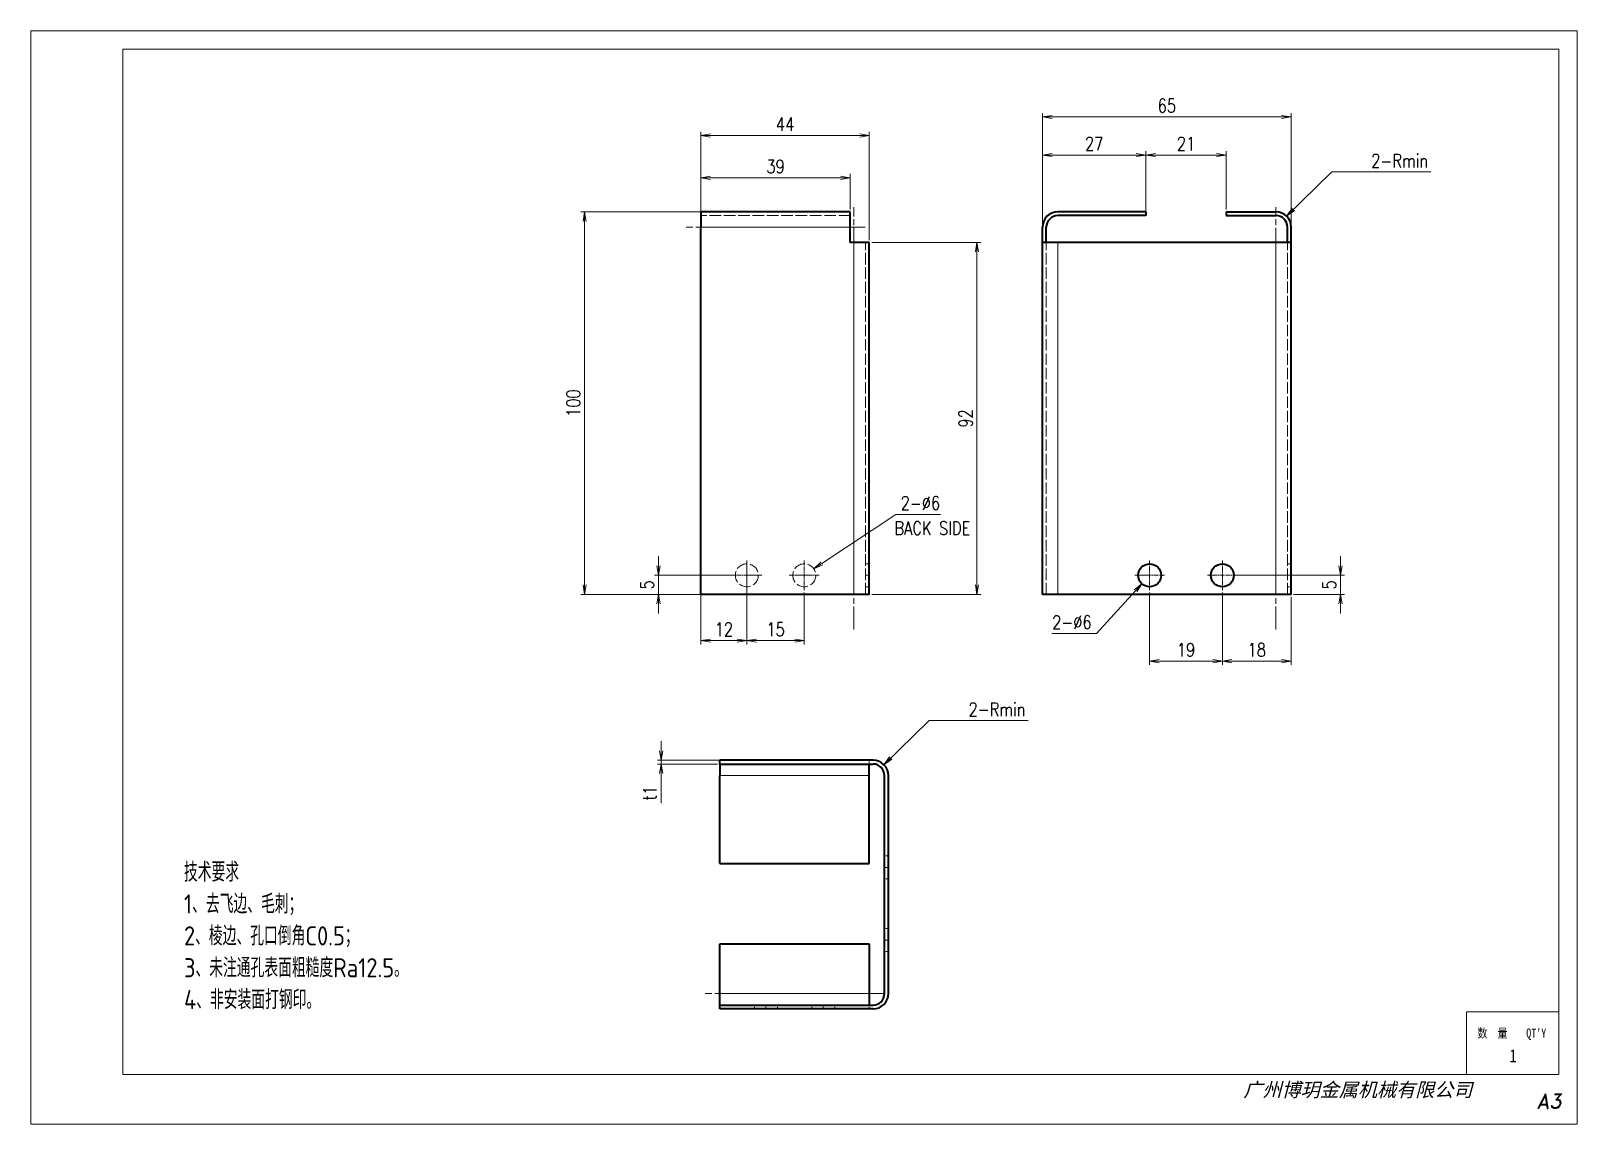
# Model space of a CAD drawing. Header units: millimetres. Extents: x 947 to 8414, y 980 to 1837.
# Drawn here: x 7590 to 7994.1, y 1550 to 1835.7 of the extents above; entities that cross this region are included whole.
import ezdxf
from ezdxf.enums import TextEntityAlignment as Align

# ---------------------------------------------------------------- set-up
doc = ezdxf.new("R2010")
doc.units = ezdxf.units.MM
doc.linetypes.add('AM_ISO02W050x2', pattern=[3.75, 3, -0.75])
doc.linetypes.add('AM_ISO08W050x2', pattern=[9, 6, -0.75, 1.5, -0.75])
for name, color, linetype, lineweight in [('中心线', 2, 'AM_ISO08W050x2', 18), ('图框BY', 7, 'Continuous', 0), ('标注线', 3, 'Continuous', 18), ('粗实线', 7, 'Continuous', 35), ('细实线', 3, 'Continuous', 18), ('虚线', 1, 'AM_ISO02W050x2', 18)]:
    doc.layers.add(name, color=color, linetype=linetype, lineweight=lineweight)
doc.styles.add('DIM', font='romans.shx', dxfattribs={"width": 0.8, "bigfont": 'bigfont.shx'})
doc.styles.add('STYLE1', font='')
doc.styles.add('国标', font='simfang.ttf', dxfattribs={"width": 0.8})
doc.styles.add('机械长仿宋', font='gbenor.shx', dxfattribs={"height": 1, "bigfont": 'gbcbig.shx'})
doc.styles.add('标题\\M+18E9A', font='romand.shx', dxfattribs={"oblique": 10, "bigfont": 'bigfont.shx'})
doc.styles.get('STYLE1').set_extended_font_data('SimSun')
doc.dimstyles.new('XR 1-1', dxfattribs={"dimtxt": 3.5, "dimasz": 2.5, "dimexe": 1, "dimexo": 0.625, "dimgap": 1.2, "dimtad": 1, "dimtoh": 1, "dimdsep": 46, "dimtxsty": 'DIM', "dimblk": 'OPEN', "dimcen": 0, "dimclrd": 8, "dimclre": 8, "dimclrt": 2, "dimazin": 2, "dimtfac": 0.5, "dimtmove": 0, "dimatfit": 3, "dimldrblk": 'OPEN', "dimfxl": 0, "dimtolj": 2, "dimlwd": 18, "dimlwe": 18, "dimarcsym": 0})
doc.dimstyles.new('XR 1-1$0', dxfattribs={"dimtxt": 3.5, "dimasz": 2.5, "dimexe": 1, "dimexo": 0.625, "dimgap": 1.2, "dimtad": 1, "dimzin": 9, "dimdsep": 46, "dimtxsty": 'DIM', "dimblk": 'OPEN', "dimcen": 0, "dimclrd": 8, "dimclre": 8, "dimclrt": 2, "dimazin": 2, "dimtfac": 0.5, "dimtmove": 0, "dimatfit": 3, "dimldrblk": 'OPEN', "dimfxl": 0, "dimtolj": 2, "dimlwd": 18, "dimlwe": 18, "dimarcsym": 0})
doc.dimstyles.new('XR 1-1$3', dxfattribs={"dimtxt": 3.5, "dimasz": 2.5, "dimexe": 1, "dimexo": 0.625, "dimgap": 1.2, "dimtad": 1, "dimtoh": 1, "dimdsep": 46, "dimtxsty": 'DIM', "dimblk": 'OPEN', "dimcen": 0, "dimclrd": 8, "dimclre": 8, "dimclrt": 2, "dimazin": 2, "dimtfac": 0.5, "dimtofl": 0, "dimtmove": 0, "dimatfit": 3, "dimldrblk": 'OPEN', "dimfxl": 0, "dimtolj": 2, "dimlwd": 18, "dimlwe": 18, "dimarcsym": 0})

msp = doc.modelspace()

# ---------------------------------------------------------------- texts
at = {"layer": '图框BY', "style": '国标', "width": 0.8}
for s, p in [('数  量', (7968.01, 1572.577)), ("QT'Y ", (7980.76, 1572.577))]:
    msp.add_text(s, height=2.4051, dxfattribs=at).set_placement(p)
msp.add_text('1', height=3.367, dxfattribs=at).set_placement((7977.318, 1566.163), align=Align.CENTER)
at = {"layer": '图框BY', "lineweight": -3, "style": 'STYLE1', "oblique": 15}
msp.add_text('广州博玥金属机械有限公司', height=3.6557, dxfattribs=at).set_placement((7906.861, 1557.147))
at = {"layer": '图框BY', "style": '标题\\M+18E9A', "oblique": 10}
msp.add_text('A3', height=3.8481, dxfattribs=at).set_placement((7986.755, 1556.025), align=Align.MIDDLE)
at = {"layer": '标注线', "color": 2, "char_height": 3.5, "attachment_point": 7, "style": 'DIM'}
for insert in [(7940.247, 1800.047), (7835.03, 1656.643)]:
    msp.add_mtext('\\A2;2-Rmin', dxfattribs=dict(at, insert=insert))
at = {"layer": '标注线', "color": 2, "insert": (7630, 1580), "char_height": 5, "width": 114.82461, "attachment_point": 7, "style": '机械长仿宋'}
msp.add_mtext('\\A2;技术要求\\P1、去飞边、毛刺；\\P2、棱边、孔口倒角C0.5；\\P3、未注通孔表面粗糙度Ra12.5。\\P4、非安装面打钢印。', dxfattribs=at)

# ---------------------------------------------------------------- blocks, each defined once
blk = doc.blocks.new('_Open')
at = {"color": 0, "linetype": 'ByBlock', "lineweight": -2}
for p, q in [((-1, 0.17), (0, 0)), ((-1, -0.17), (0, 0)), ((0, 0), (-1, 0))]:
    blk.add_line(p, q, dxfattribs=at)
blk = doc.blocks.new('*D1334')
at = {"layer": '标注线', "color": 8, "lineweight": 18, "transparency": 16777216}
for p, q in [((7765.09, 1789.06), (7765.09, 1809.37)), ((7806.59, 1808.37), (7767.59, 1808.37)), ((7809.09, 1781.06), (7809.09, 1809.37))]:
    blk.add_line(p, q, dxfattribs=at)
at = {"layer": '标注线', "color": 8, "lineweight": 18, "transparency": 16777216, "xscale": 2.5, "yscale": 2.5, "zscale": 2.5, "rotation": 180}
blk.add_blockref('_Open', (7765.09, 1808.37), dxfattribs=at)
at = {"layer": '标注线', "color": 8, "lineweight": 18, "transparency": 16777216, "xscale": 2.5, "yscale": 2.5, "zscale": 2.5}
blk.add_blockref('_Open', (7809.09, 1808.37), dxfattribs=at)
at = {"layer": '标注线', "color": 2, "transparency": 16777216, "insert": (7787.09, 1811.32), "char_height": 3.5, "attachment_point": 5, "style": 'DIM'}
blk.add_mtext('\\A2;44', dxfattribs=at)
blk = doc.blocks.new('*D1335')
at = {"layer": '标注线', "color": 8, "lineweight": 18, "transparency": 16777216}
for p, q in [((7854.35, 1785.06), (7854.35, 1804.29)), ((7856.85, 1803.29), (7878.85, 1803.29)), ((7881.35, 1789.06), (7881.35, 1804.29))]:
    blk.add_line(p, q, dxfattribs=at)
at = {"layer": '标注线', "color": 8, "lineweight": 18, "transparency": 16777216, "xscale": 2.5, "yscale": 2.5, "zscale": 2.5, "rotation": 180}
blk.add_blockref('_Open', (7854.35, 1803.29), dxfattribs=at)
at = {"layer": '标注线', "color": 8, "lineweight": 18, "transparency": 16777216, "xscale": 2.5, "yscale": 2.5, "zscale": 2.5}
blk.add_blockref('_Open', (7881.35, 1803.29), dxfattribs=at)
at = {"layer": '标注线', "color": 2, "transparency": 16777216, "insert": (7867.85, 1806.24), "char_height": 3.5, "attachment_point": 5, "style": 'DIM'}
blk.add_mtext('\\A2;27', dxfattribs=at)
blk = doc.blocks.new('*D1336')
at = {"layer": '标注线', "color": 8, "lineweight": 18, "transparency": 16777216}
for p, q in [((7881.35, 1788.06), (7881.35, 1804.29)), ((7883.85, 1803.29), (7899.85, 1803.29)), ((7902.35, 1789.06), (7902.35, 1804.29))]:
    blk.add_line(p, q, dxfattribs=at)
at = {"layer": '标注线', "color": 8, "lineweight": 18, "transparency": 16777216, "xscale": 2.5, "yscale": 2.5, "zscale": 2.5, "rotation": 180}
blk.add_blockref('_Open', (7881.35, 1803.29), dxfattribs=at)
at = {"layer": '标注线', "color": 8, "lineweight": 18, "transparency": 16777216, "xscale": 2.5, "yscale": 2.5, "zscale": 2.5}
blk.add_blockref('_Open', (7902.35, 1803.29), dxfattribs=at)
at = {"layer": '标注线', "color": 2, "transparency": 16777216, "insert": (7891.85, 1806.24), "char_height": 3.5, "attachment_point": 5, "style": 'DIM'}
blk.add_mtext('\\A2;21', dxfattribs=at)
blk = doc.blocks.new('*D1337')
at = {"layer": '标注线', "color": 8, "lineweight": 18, "transparency": 16777216}
for p, q in [((7854.35, 1785.06), (7854.35, 1814.23)), ((7919.35, 1783.67), (7919.35, 1814.23)), ((7916.85, 1813.23), (7856.85, 1813.23))]:
    blk.add_line(p, q, dxfattribs=at)
at = {"layer": '标注线', "color": 8, "lineweight": 18, "transparency": 16777216, "xscale": 2.5, "yscale": 2.5, "zscale": 2.5, "rotation": 180}
blk.add_blockref('_Open', (7854.35, 1813.23), dxfattribs=at)
at = {"layer": '标注线', "color": 8, "lineweight": 18, "transparency": 16777216, "xscale": 2.5, "yscale": 2.5, "zscale": 2.5}
blk.add_blockref('_Open', (7919.35, 1813.23), dxfattribs=at)
at = {"layer": '标注线', "color": 2, "transparency": 16777216, "insert": (7886.85, 1816.18), "char_height": 3.5, "attachment_point": 5, "style": 'DIM'}
blk.add_mtext('\\A2;65', dxfattribs=at)
blk = doc.blocks.new('*D1338')
at = {"layer": '标注线', "color": 8, "lineweight": 18, "transparency": 16777216}
for p, q in [((7767.05, 1788.44), (7733.7, 1788.44)), ((7734.7, 1785.94), (7734.7, 1690.94)), ((7767.05, 1688.44), (7733.7, 1688.44))]:
    blk.add_line(p, q, dxfattribs=at)
at = {"layer": '标注线', "color": 8, "lineweight": 18, "transparency": 16777216, "xscale": 2.5, "yscale": 2.5, "zscale": 2.5}
for p, rotation in [((7734.7, 1788.44), 90), ((7734.7, 1688.44), 270)]:
    blk.add_blockref('_Open', p, dxfattribs=dict(at, rotation=rotation))
at = {"layer": '标注线', "color": 2, "transparency": 16777216, "insert": (7731.75, 1738.44), "char_height": 3.5, "attachment_point": 5, "rotation": 90, "style": 'DIM'}
blk.add_mtext('\\A2;100', dxfattribs=at)
blk = doc.blocks.new('*D1339')
at = {"layer": '标注线', "color": 8, "lineweight": 18, "transparency": 16777216}
for p, q in [((7777.09, 1696.71), (7777.09, 1675.36)), ((7765.09, 1689.35), (7765.09, 1675.36)), ((7774.59, 1676.36), (7767.59, 1676.36))]:
    blk.add_line(p, q, dxfattribs=at)
at = {"layer": '标注线', "color": 8, "lineweight": 18, "transparency": 16777216, "xscale": 2.5, "yscale": 2.5, "zscale": 2.5, "rotation": 180}
blk.add_blockref('_Open', (7765.09, 1676.36), dxfattribs=at)
at = {"layer": '标注线', "color": 8, "lineweight": 18, "transparency": 16777216, "xscale": 2.5, "yscale": 2.5, "zscale": 2.5}
blk.add_blockref('_Open', (7777.09, 1676.36), dxfattribs=at)
at = {"layer": '标注线', "color": 2, "transparency": 16777216, "insert": (7771.09, 1679.31), "char_height": 3.5, "attachment_point": 5, "style": 'DIM'}
blk.add_mtext('\\A2;12', dxfattribs=at)
blk = doc.blocks.new('*D1340')
at = {"layer": '标注线', "color": 8, "lineweight": 18, "transparency": 16777216}
for p, q in [((7754, 1695.94), (7754, 1698.44)), ((7773.46, 1693.44), (7753, 1693.44)), ((7754, 1693.44), (7754, 1688.44)), ((7771.98, 1688.44), (7753, 1688.44)), ((7754, 1685.94), (7754, 1683.44))]:
    blk.add_line(p, q, dxfattribs=at)
at = {"layer": '标注线', "color": 8, "lineweight": 18, "transparency": 16777216, "xscale": 2.5, "yscale": 2.5, "zscale": 2.5}
for p, rotation in [((7754, 1693.44), 270), ((7754, 1688.44), 90)]:
    blk.add_blockref('_Open', p, dxfattribs=dict(at, rotation=rotation))
at = {"layer": '标注线', "color": 2, "transparency": 16777216, "insert": (7751.05, 1690.94), "char_height": 3.5, "attachment_point": 5, "rotation": 90, "style": 'DIM'}
blk.add_mtext('\\A2;5', dxfattribs=at)
blk = doc.blocks.new('*D1341')
at = {"layer": '标注线', "color": 8, "lineweight": 18, "transparency": 16777216}
for p, q in [((7777.09, 1688.91), (7777.09, 1675.36)), ((7792.09, 1688.91), (7792.09, 1675.36)), ((7779.59, 1676.36), (7789.59, 1676.36))]:
    blk.add_line(p, q, dxfattribs=at)
at = {"layer": '标注线', "color": 8, "lineweight": 18, "transparency": 16777216, "xscale": 2.5, "yscale": 2.5, "zscale": 2.5, "rotation": 180}
blk.add_blockref('_Open', (7777.09, 1676.36), dxfattribs=at)
at = {"layer": '标注线', "color": 8, "lineweight": 18, "transparency": 16777216, "xscale": 2.5, "yscale": 2.5, "zscale": 2.5}
blk.add_blockref('_Open', (7792.09, 1676.36), dxfattribs=at)
at = {"layer": '标注线', "color": 2, "transparency": 16777216, "insert": (7784.59, 1679.31), "char_height": 3.5, "attachment_point": 5, "style": 'DIM'}
blk.add_mtext('\\A2;15', dxfattribs=at)
blk = doc.blocks.new('*D1342')
at = {"layer": '标注线', "color": 8, "lineweight": 18, "transparency": 16777216}
for p, q in [((7815.99, 1709.37), (7796.67, 1696.49)), ((7827.72, 1709.37), (7815.99, 1709.37))]:
    blk.add_line(p, q, dxfattribs=at)
at = {"layer": '标注线', "color": 8, "lineweight": 18, "transparency": 16777216, "xscale": 2.5, "yscale": 2.5, "zscale": 2.5, "rotation": 213.696603176848}
blk.add_blockref('_Open', (7794.59, 1695.1), dxfattribs=at)
at = {"layer": '标注线', "color": 2, "transparency": 16777216, "insert": (7822.45, 1712.32), "char_height": 3.5, "attachment_point": 5, "style": 'DIM'}
blk.add_mtext('\\A2;2-%%c6', dxfattribs=at)
blk = doc.blocks.new('*D1343')
at = {"layer": '标注线', "color": 8, "lineweight": 18, "transparency": 16777216}
for p, q in [((7765.09, 1788.06), (7765.09, 1798.34)), ((7804.09, 1789.06), (7804.09, 1798.34)), ((7767.59, 1797.34), (7801.59, 1797.34))]:
    blk.add_line(p, q, dxfattribs=at)
at = {"layer": '标注线', "color": 8, "lineweight": 18, "transparency": 16777216, "xscale": 2.5, "yscale": 2.5, "zscale": 2.5, "rotation": 180}
blk.add_blockref('_Open', (7765.09, 1797.34), dxfattribs=at)
at = {"layer": '标注线', "color": 8, "lineweight": 18, "transparency": 16777216, "xscale": 2.5, "yscale": 2.5, "zscale": 2.5}
blk.add_blockref('_Open', (7804.09, 1797.34), dxfattribs=at)
at = {"layer": '标注线', "color": 2, "transparency": 16777216, "insert": (7784.59, 1800.29), "char_height": 3.5, "attachment_point": 5, "style": 'DIM'}
blk.add_mtext('\\A2;39', dxfattribs=at)
blk = doc.blocks.new('*D1344')
at = {"layer": '标注线', "color": 8, "lineweight": 18, "transparency": 16777216}
for p, q in [((7809.71, 1780.44), (7838.23, 1780.44)), ((7837.23, 1777.94), (7837.23, 1690.94)), ((7809.71, 1688.44), (7838.23, 1688.44))]:
    blk.add_line(p, q, dxfattribs=at)
at = {"layer": '标注线', "color": 8, "lineweight": 18, "transparency": 16777216, "xscale": 2.5, "yscale": 2.5, "zscale": 2.5}
for p, rotation in [((7837.23, 1780.44), 90), ((7837.23, 1688.44), 270)]:
    blk.add_blockref('_Open', p, dxfattribs=dict(at, rotation=rotation))
at = {"layer": '标注线', "color": 2, "transparency": 16777216, "insert": (7834.28, 1734.44), "char_height": 3.5, "attachment_point": 5, "rotation": 90, "style": 'DIM'}
blk.add_mtext('\\A2;92', dxfattribs=at)
blk = doc.blocks.new('*D1345')
at = {"layer": '标注线', "color": 8, "lineweight": 18, "transparency": 16777216}
for p, q in [((7901.35, 1688.91), (7901.35, 1670)), ((7919.35, 1687.81), (7919.35, 1670)), ((7916.85, 1671), (7903.85, 1671))]:
    blk.add_line(p, q, dxfattribs=at)
at = {"layer": '标注线', "color": 8, "lineweight": 18, "transparency": 16777216, "xscale": 2.5, "yscale": 2.5, "zscale": 2.5, "rotation": 180}
blk.add_blockref('_Open', (7901.35, 1671), dxfattribs=at)
at = {"layer": '标注线', "color": 8, "lineweight": 18, "transparency": 16777216, "xscale": 2.5, "yscale": 2.5, "zscale": 2.5}
blk.add_blockref('_Open', (7919.35, 1671), dxfattribs=at)
at = {"layer": '标注线', "color": 2, "transparency": 16777216, "insert": (7910.35, 1673.95), "char_height": 3.5, "attachment_point": 5, "style": 'DIM'}
blk.add_mtext('\\A2;18', dxfattribs=at)
blk = doc.blocks.new('*D1346')
at = {"layer": '标注线', "color": 8, "lineweight": 18, "transparency": 16777216}
for p, q in [((7882.35, 1688.91), (7882.35, 1670)), ((7901.35, 1688.91), (7901.35, 1670)), ((7898.85, 1671), (7884.85, 1671))]:
    blk.add_line(p, q, dxfattribs=at)
at = {"layer": '标注线', "color": 8, "lineweight": 18, "transparency": 16777216, "xscale": 2.5, "yscale": 2.5, "zscale": 2.5, "rotation": 180}
blk.add_blockref('_Open', (7882.35, 1671), dxfattribs=at)
at = {"layer": '标注线', "color": 8, "lineweight": 18, "transparency": 16777216, "xscale": 2.5, "yscale": 2.5, "zscale": 2.5}
blk.add_blockref('_Open', (7901.35, 1671), dxfattribs=at)
at = {"layer": '标注线', "color": 2, "transparency": 16777216, "insert": (7891.85, 1673.95), "char_height": 3.5, "attachment_point": 5, "style": 'DIM'}
blk.add_mtext('\\A2;19', dxfattribs=at)
blk = doc.blocks.new('*D1347')
at = {"layer": '标注线', "color": 8, "lineweight": 18, "transparency": 16777216}
for p, q in [((7932.25, 1695.94), (7932.25, 1698.44)), ((7904.98, 1693.44), (7933.25, 1693.44)), ((7932.25, 1688.44), (7932.25, 1693.44)), ((7919.98, 1688.44), (7933.25, 1688.44)), ((7932.25, 1685.94), (7932.25, 1683.44))]:
    blk.add_line(p, q, dxfattribs=at)
at = {"layer": '标注线', "color": 8, "lineweight": 18, "transparency": 16777216, "xscale": 2.5, "yscale": 2.5, "zscale": 2.5}
for p, rotation in [((7932.25, 1693.44), 270), ((7932.25, 1688.44), 90)]:
    blk.add_blockref('_Open', p, dxfattribs=dict(at, rotation=rotation))
at = {"layer": '标注线', "color": 2, "transparency": 16777216, "insert": (7929.3, 1690.94), "char_height": 3.5, "attachment_point": 5, "rotation": 90, "style": 'DIM'}
blk.add_mtext('\\A2;5', dxfattribs=at)
blk = doc.blocks.new('*D1348')
at = {"layer": '标注线', "color": 8, "lineweight": 18, "transparency": 16777216}
for p, q in [((7868.5, 1678.21), (7878.65, 1689.37)), ((7856.77, 1678.21), (7868.5, 1678.21))]:
    blk.add_line(p, q, dxfattribs=at)
at = {"layer": '标注线', "color": 8, "lineweight": 18, "transparency": 16777216, "xscale": 2.5, "yscale": 2.5, "zscale": 2.5, "rotation": 47.70245945421063}
blk.add_blockref('_Open', (7880.33, 1691.22), dxfattribs=at)
at = {"layer": '标注线', "color": 2, "transparency": 16777216, "insert": (7862.03, 1681.16), "char_height": 3.5, "attachment_point": 5, "style": 'DIM'}
blk.add_mtext('\\A2;2-%%c6', dxfattribs=at)
blk = doc.blocks.new('BB')
at = {"layer": '标注线', "style": 'DIM', "width": 0.8}
blk.add_text('BACK SIDE', height=3.5, dxfattribs=at).set_placement((-0.43, -5.73))
blk = doc.blocks.new('*D1350')
at = {"layer": '标注线', "color": 8, "lineweight": 18, "transparency": 16777216}
for p, q in [((7754.7, 1647.6), (7754.7, 1650.1)), ((7770.78, 1645.1), (7753.7, 1645.1)), ((7754.7, 1645.1), (7754.7, 1644.1)), ((7769.44, 1644.1), (7753.7, 1644.1)), ((7754.7, 1641.6), (7754.7, 1633.9))]:
    blk.add_line(p, q, dxfattribs=at)
at = {"layer": '标注线', "color": 8, "lineweight": 18, "transparency": 16777216, "xscale": 2.5, "yscale": 2.5, "zscale": 2.5}
for p, rotation in [((7754.7, 1645.1), 270), ((7754.7, 1644.1), 90)]:
    blk.add_blockref('_Open', p, dxfattribs=dict(at, rotation=rotation))
at = {"layer": '标注线', "color": 2, "transparency": 16777216, "insert": (7751.75, 1636.5), "char_height": 3.5, "attachment_point": 5, "rotation": 90, "style": 'DIM'}
blk.add_mtext('\\A2;{\\Fromans,bigfont|c134;t}1', dxfattribs=at)

# ---------------------------------------------------------------- dimensions: what is measured, and where the dimension line sits
at = {"layer": '标注线'}
for base, p1, p2, picture, middle in [((7854.353, 1813.231), (7919.353, 1783.044), (7854.353, 1784.438), '*D1337', (7886.853, 1816.181)), ((7881.353, 1803.286), (7854.353, 1784.438), (7881.353, 1788.438), '*D1335', (7867.853, 1806.236)), ((7902.353, 1803.286), (7881.353, 1787.438), (7902.353, 1788.438), '*D1336', (7891.853, 1806.236)), ((7804.09, 1797.337), (7765.09, 1787.438), (7804.09, 1788.438), '*D1343', (7784.59, 1800.287)), ((7765.09, 1676.363), (7777.09, 1697.338), (7765.09, 1689.978), '*D1339', (7771.09, 1679.313)), ((7792.09, 1676.363), (7777.09, 1689.538), (7792.09, 1689.538), '*D1341', (7784.59, 1679.313)), ((7901.353, 1671), (7919.353, 1688.438), (7901.353, 1689.538), '*D1345', (7910.353, 1673.95))]:
    dim = msp.add_linear_dim(base=base, p1=p1, p2=p2, dimstyle='XR 1-1$0', dxfattribs=at)
    dim.commit()
    dim.dimension.update_dxf_attribs({"geometry": picture, "text_midpoint": middle})
dim = msp.add_linear_dim(base=(7765.09, 1808.369), p1=(7809.09, 1780.438), p2=(7765.09, 1788.438), dimstyle='XR 1-1$0', dxfattribs=at)
dim.commit()
dim.dimension.update_dxf_attribs({"geometry": '*D1334', "text_midpoint": (7787.09, 1808.369), "dimtype": 160})
for base, p1, p2, picture, middle in [((7734.7, 1688.438), (7767.675, 1788.438), (7767.675, 1688.438), '*D1338', (7731.75, 1738.438)), ((7837.233, 1688.438), (7809.09, 1780.438), (7809.09, 1688.438), '*D1344', (7834.283, 1734.438)), ((7754.003, 1688.438), (7774.09, 1693.438), (7772.605, 1688.438), '*D1340', (7751.053, 1690.938)), ((7932.254, 1693.438), (7919.353, 1688.438), (7904.353, 1693.438), '*D1347', (7929.304, 1690.938))]:
    dim = msp.add_linear_dim(base=base, p1=p1, p2=p2, angle=90, dimstyle='XR 1-1$0', dxfattribs=at)
    dim.commit()
    dim.dimension.update_dxf_attribs({"geometry": picture, "text_midpoint": middle})
for p1, p2, override, picture, middle in [((7789.594, 1691.773), (7794.586, 1695.102), {"dimpost": '2-%%c<>'}, '*D1342', (7822.453, 1709.373)), ((7884.372, 1695.657), (7880.334, 1691.219), {"dimpost": '2-%%c<>', "dimtxsty": 'DIM', "dimldrblk": 'Open'}, '*D1348', (7862.033, 1678.212))]:
    dim = msp.add_diameter_dim_2p(p1=p1, p2=p2, dimstyle='XR 1-1$3', override=override, dxfattribs=at)
    dim.commit()
    dim.dimension.update_dxf_attribs({"geometry": picture, "text_midpoint": middle, "dimtype": 163})
dim = msp.add_linear_dim(base=(7882.353, 1671), p1=(7901.353, 1689.538), p2=(7882.353, 1689.538), dimstyle='XR 1-1$0', override={"dimtmove": 1}, dxfattribs=at)
dim.commit()
dim.dimension.update_dxf_attribs({"geometry": '*D1346', "text_midpoint": (7891.853, 1673.95)})
dim = msp.add_linear_dim(base=(7754.7, 1644.1), p1=(7771.405, 1645.1), p2=(7770.069, 1644.1), angle=90, text='{\\Fromans,bigfont|c134;t}<>', dimstyle='XR 1-1$0', dxfattribs=at)
dim.commit()
dim.dimension.update_dxf_attribs({"geometry": '*D1350', "text_midpoint": (7751.75, 1636.5)})

# ---------------------------------------------------------------- linework, layer by layer
at = {"layer": '中心线'}
for p, q in [((7805.09, 1679.238), (7805.09, 1789.638)), ((7915.353, 1679.238), (7915.353, 1789.638)), ((7807.99, 1784.438), (7761.189, 1784.438)), ((7812.969, 1584.1), (7766.168, 1584.1))]:
    msp.add_line(p, q, dxfattribs=at)
at = {"layer": '中心线', "ltscale": 0.195001}
for p, q in [((7777.09, 1697.338), (7777.09, 1689.538)), ((7792.09, 1697.338), (7792.09, 1689.538)), ((7882.353, 1697.338), (7882.353, 1689.538)), ((7901.353, 1697.338), (7901.353, 1689.538))]:
    msp.add_line(p, q, dxfattribs=at)
at = {"layer": '中心线', "ltscale": 0.194995}
for p, q in [((7780.989, 1693.438), (7773.19, 1693.438)), ((7795.989, 1693.438), (7788.19, 1693.438)), ((7886.253, 1693.438), (7878.453, 1693.438)), ((7905.253, 1693.438), (7897.453, 1693.438))]:
    msp.add_line(p, q, dxfattribs=at)
at = {"layer": '中心线', "ltscale": 0.030017}
for p, q in [((7809.19, 1693.438), (7807.989, 1693.438)), ((7919.453, 1693.438), (7918.253, 1693.438)), ((7814.169, 1617.1), (7812.968, 1617.1)), ((7814.169, 1598.1), (7812.968, 1598.1))]:
    msp.add_line(p, q, dxfattribs=at)
at = {"layer": '中心线', "ltscale": 0.029999}
for p, q in [((7782.069, 1580), (7782.069, 1581.2)), ((7797.069, 1580), (7797.069, 1581.2))]:
    msp.add_line(p, q, dxfattribs=at)
at = {"layer": '图框BY'}
msp.add_lwpolyline([(7994.051, 1835.722), (7590, 1835.722), (7590, 1550), (7994.051, 1550)], close=True, dxfattribs=at)
for points in [[(7614.051, 1830.911), (7614.051, 1562.987), (7989.241, 1562.987), (7989.241, 1830.911), (7614.051, 1830.911)], [(7965.19, 1562.987), (7965.19, 1579.342), (7989.241, 1579.342)]]:
    msp.add_lwpolyline(points, dxfattribs=at)
at = {"layer": '粗实线', "ltscale": 0.1}
for p, q in [((7765.09, 1788.438), (7765.09, 1784.438)), ((7804.09, 1784.438), (7804.09, 1788.438)), ((7804.09, 1780.438), (7804.09, 1784.438)), ((7854.353, 1780.438), (7854.353, 1784.438)), ((7855.353, 1780.438), (7855.353, 1784.438)), ((7918.353, 1780.438), (7918.353, 1784.438)), ((7919.353, 1780.438), (7919.353, 1784.438)), ((7809.09, 1780.438), (7805.09, 1780.438)), ((7858.353, 1780.438), (7854.353, 1780.438)), ((7919.353, 1780.438), (7915.353, 1780.438)), ((7809.09, 1688.438), (7805.09, 1688.438)), ((7858.353, 1688.438), (7854.353, 1688.438)), ((7919.353, 1688.438), (7915.353, 1688.438))]:
    msp.add_line(p, q, dxfattribs=at)
at = {"layer": '粗实线'}
for p, q in [((7804.09, 1788.438), (7765.09, 1788.438)), ((7881.353, 1788.438), (7858.353, 1788.438)), ((7881.353, 1787.438), (7858.353, 1787.438)), ((7765.09, 1688.438), (7765.09, 1784.438)), ((7809.09, 1688.438), (7809.09, 1780.438)), ((7854.353, 1688.438), (7854.353, 1780.438)), ((7915.353, 1780.438), (7858.353, 1780.438)), ((7919.353, 1688.438), (7919.353, 1780.438)), ((7805.09, 1688.438), (7765.09, 1688.438)), ((7915.353, 1688.438), (7858.353, 1688.438)), ((7810.069, 1645.1), (7770.069, 1645.1)), ((7770.069, 1644.1), (7810.069, 1644.1)), ((7770.069, 1618.1), (7770.069, 1641.1)), ((7809.069, 1618.1), (7809.069, 1641.1)), ((7813.069, 1584.1), (7813.069, 1641.1)), ((7814.069, 1584.1), (7814.069, 1641.1)), ((7770.069, 1618.1), (7809.069, 1618.1)), ((7770.069, 1597.1), (7809.069, 1597.1)), ((7770.069, 1581.1), (7810.069, 1581.1)), ((7810.069, 1580.1), (7770.069, 1580.1))]:
    msp.add_line(p, q, dxfattribs=at)
at = {"layer": '粗实线', "ltscale": 0.025}
for p, q in [((7881.353, 1788.438), (7881.353, 1787.438)), ((7902.353, 1788.438), (7902.353, 1787.438)), ((7805.09, 1780.438), (7804.09, 1780.438)), ((7770.069, 1644.1), (7770.069, 1645.1)), ((7770.069, 1580.1), (7770.069, 1581.1))]:
    msp.add_line(p, q, dxfattribs=at)
at = {"layer": '粗实线', "ltscale": 0.325}
for p, q in [((7902.353, 1788.438), (7915.353, 1788.438)), ((7902.353, 1787.438), (7915.353, 1787.438)), ((7770.069, 1584.1), (7770.069, 1597.1)), ((7809.069, 1597.1), (7809.069, 1584.1))]:
    msp.add_line(p, q, dxfattribs=at)
at = {"layer": '粗实线', "ltscale": 0.075}
for p, q in [((7770.069, 1644.1), (7770.069, 1641.1)), ((7809.069, 1641.1), (7809.069, 1644.1))]:
    msp.add_line(p, q, dxfattribs=at)
at = {"layer": '粗实线', "ltscale": 0.053033}
for p, q in [((7770.069, 1581.979), (7770.069, 1584.1)), ((7809.069, 1584.1), (7809.069, 1581.979))]:
    msp.add_line(p, q, dxfattribs=at)
at = {"layer": '粗实线', "ltscale": 0.021967}
for p, q in [((7770.069, 1581.1), (7770.069, 1581.979)), ((7809.069, 1581.979), (7809.069, 1581.1))]:
    msp.add_line(p, q, dxfattribs=at)
at = {"layer": '粗实线'}
for centre in [(7882.353, 1693.438), (7901.353, 1693.438)]:
    msp.add_circle(centre, 3, dxfattribs=at)
for centre, radius, start, end in [((7858.353, 1784.438), 4, 90, 180), ((7858.353, 1784.438), 3, 90, 180.00001), ((7915.353, 1784.438), 4, 0, 90), ((7915.353, 1784.438), 3, 0, 90), ((7810.069, 1641.1), 4, 0, 90), ((7810.069, 1641.1), 3, 0, 90), ((7810.069, 1584.1), 4, 270, 0), ((7810.069, 1584.1), 3, 270, 0)]:
    msp.add_arc(centre, radius, start, end, dxfattribs=at)
at = {"layer": '细实线'}
for p, q in [((7804.09, 1784.438), (7765.09, 1784.438)), ((7805.09, 1688.438), (7805.09, 1780.438)), ((7858.353, 1688.438), (7858.353, 1780.438)), ((7915.353, 1688.438), (7915.353, 1780.438)), ((7809.069, 1641.1), (7770.069, 1641.1)), ((7809.069, 1584.1), (7770.069, 1584.1))]:
    msp.add_line(p, q, dxfattribs=at)
at = {"layer": '虚线'}
for p, q in [((7804.09, 1787.438), (7765.09, 1787.438)), ((7804.09, 1784.438), (7765.09, 1784.438)), ((7804.09, 1784.438), (7765.09, 1784.438)), ((7804.09, 1784.438), (7765.09, 1784.438)), ((7805.09, 1688.438), (7805.09, 1780.438)), ((7805.09, 1688.438), (7805.09, 1780.438)), ((7805.09, 1688.438), (7805.09, 1780.438)), ((7808.09, 1688.438), (7808.09, 1780.438)), ((7855.353, 1688.438), (7855.353, 1780.438)), ((7858.353, 1688.438), (7858.353, 1780.438)), ((7915.353, 1688.438), (7915.353, 1780.438)), ((7918.353, 1688.438), (7918.353, 1780.438)), ((7809.069, 1641.1), (7770.069, 1641.1)), ((7809.069, 1584.1), (7770.069, 1584.1))]:
    msp.add_line(p, q, dxfattribs=at)
at = {"layer": '虚线', "ltscale": 0.025}
for p, q in [((7809.09, 1696.438), (7808.09, 1696.438)), ((7809.09, 1696.438), (7808.09, 1696.438)), ((7919.353, 1696.438), (7918.353, 1696.438)), ((7919.353, 1696.438), (7918.353, 1696.438)), ((7809.09, 1690.438), (7808.09, 1690.438)), ((7809.09, 1690.438), (7808.09, 1690.438)), ((7919.353, 1690.438), (7918.353, 1690.438)), ((7919.353, 1690.438), (7918.353, 1690.438)), ((7809.069, 1644.1), (7809.069, 1645.1)), ((7814.069, 1620.1), (7813.069, 1620.1)), ((7814.069, 1614.1), (7813.069, 1614.1)), ((7814.069, 1601.1), (7813.069, 1601.1)), ((7814.069, 1595.1), (7813.069, 1595.1)), ((7779.069, 1580.1), (7779.069, 1581.1)), ((7785.069, 1580.1), (7785.069, 1581.1)), ((7794.069, 1580.1), (7794.069, 1581.1)), ((7800.069, 1580.1), (7800.069, 1581.1)), ((7809.069, 1580.1), (7809.069, 1581.1))]:
    msp.add_line(p, q, dxfattribs=at)
at = {"layer": '虚线'}
for centre in [(7777.09, 1693.438), (7792.09, 1693.438)]:
    msp.add_circle(centre, 3, dxfattribs=at)

# ---------------------------------------------------------------- block references
at = {"layer": '标注线'}
msp.add_blockref('BB', (7816.1, 1709.75), dxfattribs=at)

msp.set_redraw_order([(e.dxf.handle, doc.entitydb.next_handle()) for e in msp.query("TEXT MTEXT ATTDEF DIMENSION ARC_DIMENSION")])  # texts and dimensions are drawn at this point

# ---------------------------------------------------------------- leaders
at = {"layer": '标注线', "annotation_type": 0, "has_hookline": 1, "hookline_direction": 0, "text_width": 15.6}
for points in [[(7918.114, 1787.332), (7929.925, 1798.847), (7939.047, 1798.847)], [(7812.897, 1643.928), (7824.708, 1655.443), (7833.83, 1655.443)]]:
    msp.add_leader(points, dimstyle='XR 1-1', dxfattribs=at)

doc.saveas('drawing.dxf')
